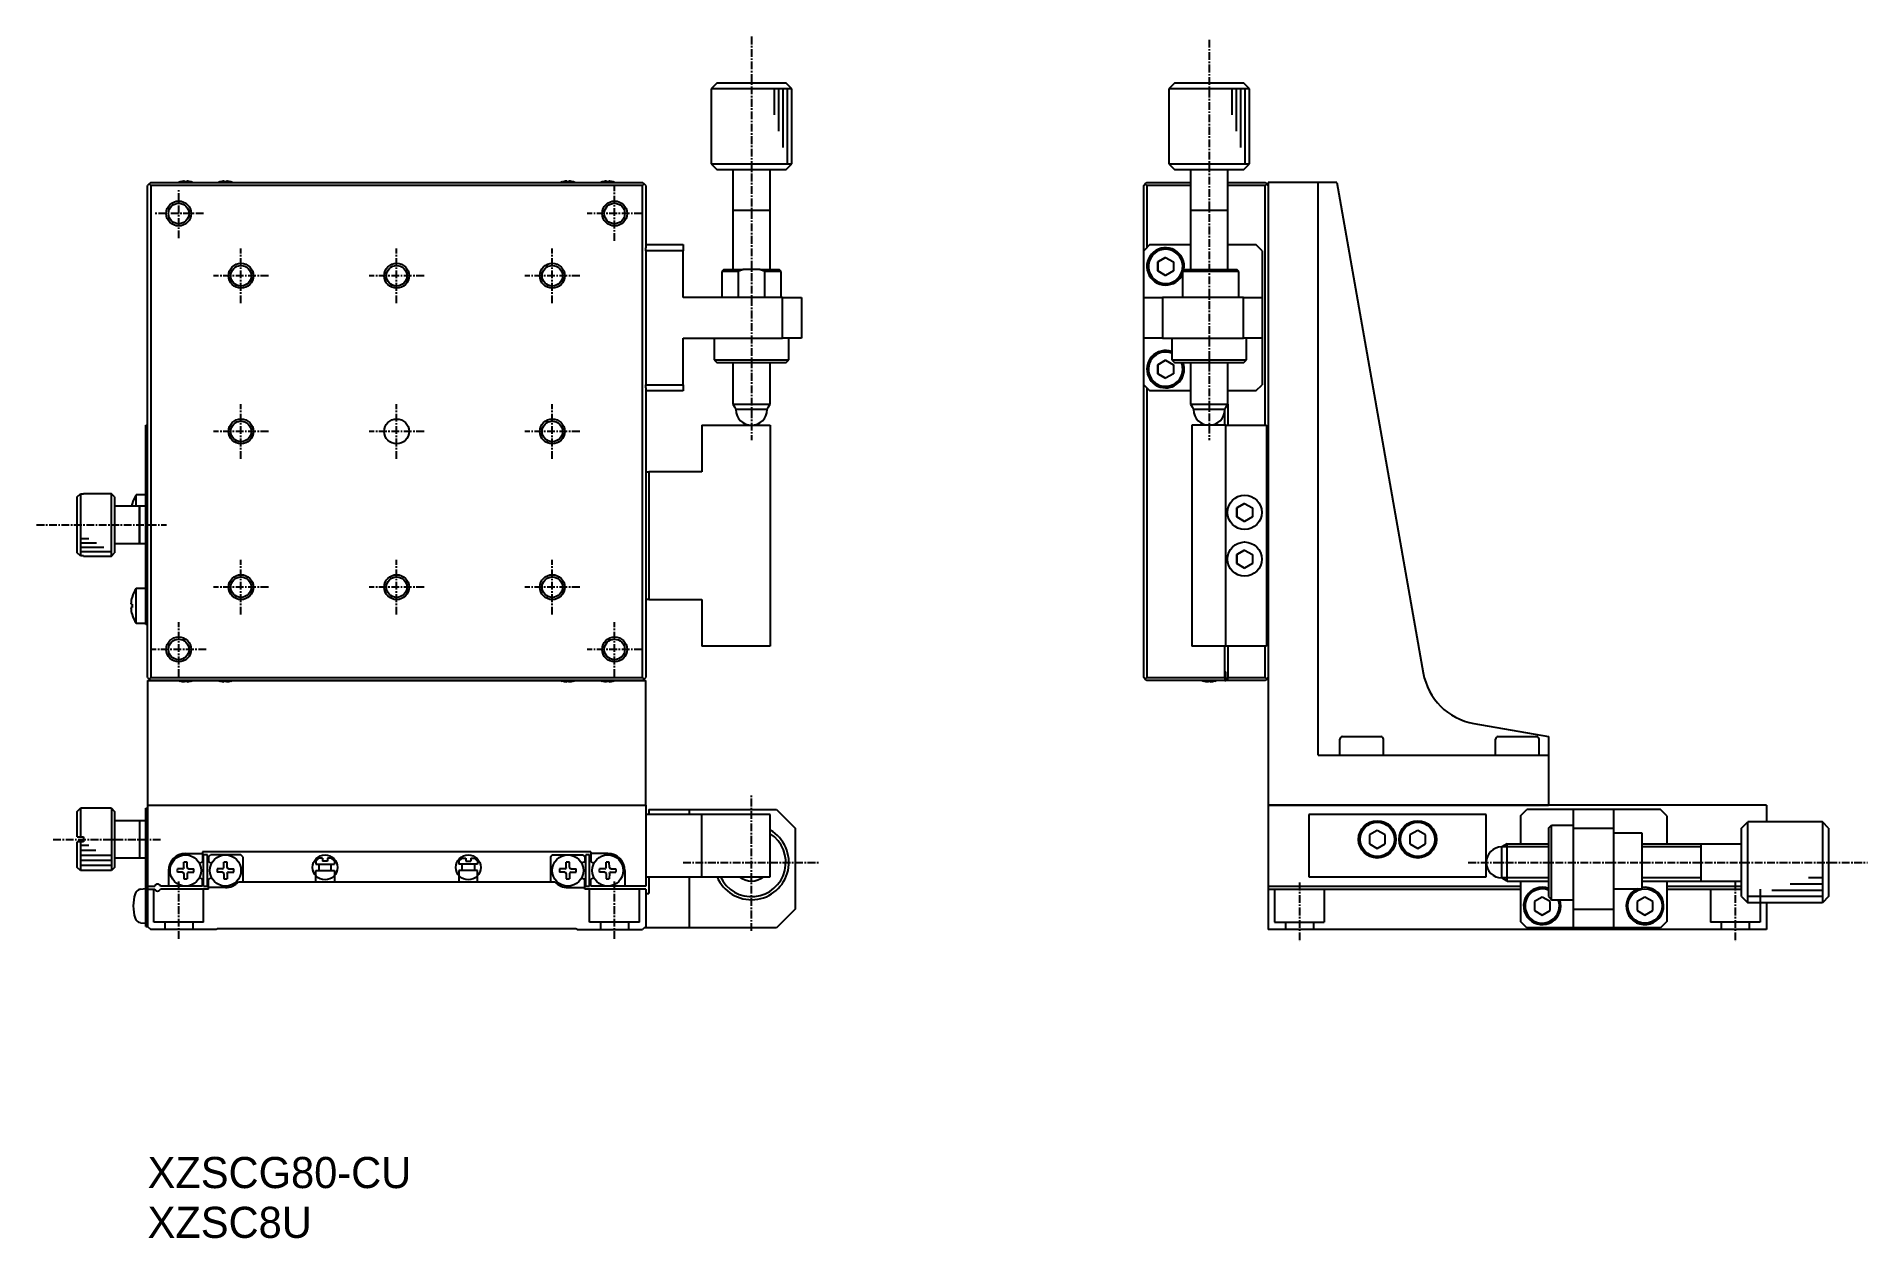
# Model space of a CAD drawing. Extents: x 83 to 378, y 34 to 227.
import ezdxf

# ---------------------------------------------------------------- set-up
doc = ezdxf.new("R2010")
doc.units = 0
doc.linetypes.add('CENTER', pattern=[2, 1.25, -0.25, 0.25, -0.25])
doc.layers.get('0').update_dxf_attribs({"linetype": 'CONTINUOUS'})
doc.layers.add('CENTER', color=1, linetype='CENTER')

msp = doc.modelspace()

# ---------------------------------------------------------------- texts
at = {"color": 7, "linetype": 'CONTINUOUS'}
for s, p in [('XZSCG80-CU', (101.29, 41.71)), ('XZSC8U', (101.29, 33.71))]:
    msp.add_text(s, height=5, dxfattribs=at).set_placement(p)

# ---------------------------------------------------------------- linework, layer by layer
at = {"color": 7, "linetype": 'CONTINUOUS'}
for p, q in [((192.79, 219.21), (191.79, 218.21)), ((191.79, 218.21), (191.79, 206.21)), ((204.79, 218.21), (191.79, 218.21)), ((192.79, 219.21), (203.79, 219.21)), ((204.79, 218.21), (203.79, 219.21)), ((204.79, 206.21), (204.79, 218.21)), ((266.29, 219.21), (265.29, 218.21)), ((265.29, 218.21), (265.29, 206.21)), ((271.85, 218.21), (265.29, 218.21)), ((266.29, 219.21), (271.84, 219.21)), ((271.84, 219.21), (277.29, 219.21)), ((278.29, 218.21), (271.85, 218.21)), ((278.29, 218.21), (277.29, 219.21)), ((278.29, 206.21), (278.29, 218.21)), ((191.79, 206.21), (204.79, 206.21)), ((191.79, 206.21), (192.79, 205.21)), ((203.79, 205.21), (204.79, 206.21)), ((265.29, 206.21), (266.29, 205.21)), ((265.29, 206.21), (278.29, 206.21)), ((277.29, 205.21), (278.29, 206.21)), ((101.54, 202.96), (101.29, 202.71)), ((101.79, 203.21), (101.54, 202.96)), ((101.79, 202.71), (101.54, 202.96)), ((101.79, 203.21), (180.79, 203.21)), ((106.51, 203.28), (106.51, 203.28)), ((106.51, 203.28), (106.51, 203.28)), ((107.21, 203.28), (107.21, 203.4)), ((107.57, 203.4), (107.57, 203.28)), ((108.28, 203.28), (108.28, 203.28)), ((108.28, 203.28), (108.28, 203.28)), ((112.91, 203.28), (112.91, 203.28)), ((112.91, 203.28), (112.91, 203.28)), ((113.61, 203.28), (113.61, 203.4)), ((113.97, 203.4), (113.97, 203.28)), ((114.68, 203.28), (114.68, 203.28)), ((114.68, 203.28), (114.68, 203.28)), ((167.91, 203.28), (167.91, 203.28)), ((167.91, 203.28), (167.91, 203.28)), ((168.61, 203.28), (168.61, 203.4)), ((168.97, 203.4), (168.97, 203.28)), ((169.68, 203.28), (169.68, 203.28)), ((169.68, 203.28), (169.68, 203.28)), ((174.31, 203.28), (174.31, 203.28)), ((174.31, 203.28), (174.31, 203.28)), ((175.01, 203.28), (175.01, 203.4)), ((175.37, 203.4), (175.37, 203.28)), ((176.08, 203.28), (176.08, 203.28)), ((176.08, 203.28), (176.08, 203.28)), ((181.04, 202.96), (180.79, 203.21)), ((180.79, 202.71), (181.04, 202.96)), ((181.29, 202.71), (181.04, 202.96)), ((203.79, 205.21), (192.79, 205.21)), ((195.29, 205.21), (195.29, 198.71)), ((201.29, 198.71), (201.29, 205.21)), ((261.29, 202.71), (261.54, 202.96)), ((261.54, 202.96), (261.79, 203.21)), ((261.79, 202.71), (261.54, 202.96)), ((261.79, 203.21), (268.79, 203.21)), ((277.29, 205.21), (266.29, 205.21)), ((268.79, 205.21), (268.79, 198.71)), ((274.79, 198.7), (274.79, 205.21)), ((274.79, 203.21), (280.79, 203.21)), ((280.79, 203.21), (281.04, 202.96)), ((280.79, 202.71), (281.04, 202.96)), ((281.04, 202.96), (281.29, 202.71)), ((292.29, 203.21), (281.29, 203.21)), ((281.29, 203.21), (281.29, 103.21)), ((289.29, 111.21), (289.29, 203.21)), ((292.29, 203.21), (306.18, 124.43)), ((101.29, 123.71), (101.29, 202.71)), ((180.79, 202.71), (101.79, 202.71)), ((101.79, 202.71), (101.79, 123.71)), ((180.79, 123.71), (180.79, 202.71)), ((181.29, 202.71), (181.29, 192.71)), ((261.29, 192.21), (261.29, 202.71)), ((268.79, 202.71), (261.79, 202.71)), ((261.79, 202.71), (261.79, 192.71)), ((280.79, 202.71), (274.79, 202.71)), ((280.79, 164.21), (280.79, 202.71)), ((281.29, 202.71), (281.29, 123.71)), ((195.29, 198.71), (195.29, 189.21)), ((195.29, 198.71), (195.29, 198.71)), ((195.29, 198.71), (195.29, 198.7)), ((201.29, 198.71), (195.29, 198.71)), ((201.29, 198.71), (201.29, 198.71)), ((201.29, 189.21), (201.29, 198.71)), ((201.29, 198.7), (201.29, 198.71)), ((268.79, 198.71), (268.79, 189.21)), ((268.79, 198.71), (268.79, 198.71)), ((268.79, 198.71), (268.79, 198.7)), ((271.79, 198.71), (268.79, 198.71)), ((274.79, 198.71), (271.79, 198.71)), ((274.79, 189.21), (274.79, 198.71)), ((181.29, 193.21), (187.29, 193.21)), ((181.29, 192.21), (181.29, 192.71)), ((187.29, 192.21), (181.29, 192.21)), ((181.29, 192.21), (181.29, 170.71)), ((187.29, 193.21), (187.29, 192.21)), ((187.29, 184.71), (187.29, 192.21)), ((262.29, 193.21), (261.29, 192.21)), ((261.29, 184.71), (261.29, 192.21)), ((262.29, 193.21), (268.79, 193.21)), ((264.79, 191.15), (263.54, 190.43)), ((263.54, 190.43), (264.79, 191.15)), ((264.79, 191.15), (266.04, 190.43)), ((274.79, 193.21), (279.29, 193.21)), ((280.29, 192.21), (279.29, 193.21)), ((280.29, 192.21), (280.29, 184.71)), ((193.84, 189.21), (193.54, 188.91)), ((193.54, 188.91), (193.54, 184.71)), ((196.17, 188.91), (193.54, 188.91)), ((193.84, 189.21), (195.29, 189.21)), ((193.84, 189.21), (196.97, 189.21)), ((196.97, 189.21), (196.17, 188.91)), ((196.17, 188.91), (196.17, 184.71)), ((199.61, 189.21), (196.97, 189.21)), ((199.61, 189.21), (202.74, 189.21)), ((200.41, 188.91), (199.61, 189.21)), ((200.41, 184.71), (200.41, 188.91)), ((203.04, 188.91), (200.41, 188.91)), ((201.29, 189.21), (202.74, 189.21)), ((203.04, 188.91), (202.74, 189.21)), ((203.04, 184.71), (203.04, 188.91)), ((263.54, 190.43), (263.54, 188.99)), ((263.54, 188.99), (263.54, 190.43)), ((263.54, 188.99), (264.79, 188.26)), ((264.79, 188.26), (263.54, 188.99)), ((266.04, 188.99), (264.79, 188.26)), ((266.04, 190.43), (266.04, 188.99)), ((267.54, 188.91), (267.54, 189.21)), ((267.54, 189.21), (276.24, 189.21)), ((267.54, 184.71), (267.54, 188.91)), ((276.54, 188.91), (267.54, 188.91)), ((276.54, 188.91), (276.24, 189.21)), ((276.54, 184.71), (276.54, 188.91)), ((203.29, 184.71), (187.29, 184.71)), ((203.29, 184.71), (206.29, 184.71)), ((203.29, 178.21), (203.29, 184.71)), ((206.29, 184.71), (206.29, 178.21)), ((261.29, 184.71), (264.29, 184.71)), ((261.29, 178.21), (261.29, 184.71)), ((277.29, 184.71), (264.29, 184.71)), ((264.29, 184.71), (264.29, 178.21)), ((277.29, 184.71), (280.29, 184.71)), ((277.29, 178.21), (277.29, 184.71)), ((280.29, 184.71), (280.29, 178.21)), ((187.29, 178.21), (203.29, 178.21)), ((187.29, 170.71), (187.29, 178.21)), ((192.29, 178.21), (192.29, 174.71)), ((206.29, 178.21), (203.29, 178.21)), ((204.29, 174.71), (204.29, 178.21)), ((261.29, 170.71), (261.29, 178.21)), ((264.29, 178.21), (261.29, 178.21)), ((264.29, 178.21), (277.29, 178.21)), ((265.79, 178.21), (265.79, 174.71)), ((280.29, 178.21), (277.29, 178.21)), ((277.79, 174.71), (277.79, 178.21)), ((280.29, 178.21), (280.29, 170.71)), ((192.29, 174.71), (192.79, 174.21)), ((192.29, 174.71), (204.29, 174.71)), ((203.79, 174.21), (192.79, 174.21)), ((195.29, 174.21), (195.29, 167.57)), ((201.29, 167.57), (201.29, 174.21)), ((203.79, 174.21), (204.29, 174.71)), ((264.79, 174.65), (263.54, 173.93)), ((263.54, 173.93), (264.79, 174.65)), ((263.54, 173.93), (263.54, 172.49)), ((263.54, 172.49), (263.54, 173.93)), ((264.79, 174.65), (266.04, 173.93)), ((265.79, 174.71), (266.29, 174.21)), ((265.79, 174.71), (271.79, 174.71)), ((266.04, 173.93), (266.04, 172.49)), ((271.79, 174.21), (266.29, 174.21)), ((268.79, 174.21), (268.79, 167.57)), ((271.79, 174.71), (277.79, 174.71)), ((277.29, 174.21), (271.79, 174.21)), ((274.79, 167.57), (274.79, 174.21)), ((277.29, 174.21), (277.79, 174.71)), ((181.29, 170.21), (181.29, 170.71)), ((181.29, 170.71), (187.29, 170.71)), ((187.29, 170.71), (187.29, 169.71)), ((261.29, 123.71), (261.29, 170.71)), ((261.29, 170.71), (262.29, 169.71)), ((263.54, 172.49), (264.79, 171.76)), ((264.79, 171.76), (263.54, 172.49)), ((266.04, 172.49), (264.79, 171.76)), ((279.29, 169.71), (280.29, 170.71)), ((181.29, 170.21), (181.29, 123.71)), ((187.29, 169.71), (181.29, 169.71)), ((261.79, 170.21), (261.79, 123.71)), ((268.79, 169.71), (262.29, 169.71)), ((279.29, 169.71), (274.79, 169.71)), ((195.29, 167.57), (195.54, 167.14)), ((195.29, 167.57), (201.29, 167.57)), ((195.54, 167.14), (195.79, 166.71)), ((200.79, 166.71), (195.79, 166.71)), ((200.79, 166.71), (201.04, 167.14)), ((201.04, 167.14), (201.29, 167.57)), ((268.79, 167.57), (269.04, 167.14)), ((268.79, 167.57), (274.79, 167.57)), ((269.04, 167.14), (269.29, 166.71)), ((274.29, 166.71), (269.29, 166.71)), ((274.29, 166.71), (274.54, 167.14)), ((274.29, 164.21), (274.29, 166.71)), ((274.54, 167.14), (274.79, 167.57)), ((274.79, 167.57), (274.79, 164.21)), ((100.99, 162.21), (100.99, 164.21)), ((100.99, 164.21), (101.29, 164.21)), ((100.99, 151.46), (100.99, 162.21)), ((190.29, 164.21), (201.29, 164.21)), ((190.29, 164.21), (190.29, 156.71)), ((201.29, 164.21), (201.29, 128.71)), ((268.99, 164.21), (268.99, 128.71)), ((274.49, 164.21), (268.99, 164.21)), ((274.49, 164.21), (280.99, 164.21)), ((274.49, 128.71), (274.49, 164.21)), ((280.99, 164.21), (280.99, 128.71)), ((181.29, 156.71), (181.79, 156.71)), ((190.29, 156.71), (181.79, 156.71)), ((181.79, 156.71), (181.79, 136.21)), ((89.99, 152.69), (90.49, 153.19)), ((90.49, 153.19), (90.99, 153.19)), ((90.49, 153.19), (90.49, 143.22)), ((95.49, 153.21), (90.99, 153.21)), ((90.99, 153.19), (90.99, 153.21)), ((90.99, 153.19), (90.99, 153.21)), ((95.99, 152.71), (95.49, 153.21)), ((95.49, 143.21), (95.49, 153.21)), ((100.99, 153.01), (99.45, 153.01)), ((99.45, 151.21), (99.45, 153.01)), ((89.99, 143.72), (89.99, 152.69)), ((89.99, 143.72), (89.99, 152.69)), ((95.99, 152.71), (95.99, 143.71)), ((99.99, 151.21), (95.99, 151.21)), ((98.79, 151.61), (98.8, 151.61)), ((98.79, 151.61), (98.8, 151.61)), ((100.99, 151.21), (99.99, 151.21)), ((99.99, 151.21), (99.99, 148.21)), ((99.99, 148.21), (99.99, 151.21)), ((100.99, 148.96), (100.99, 151.46)), ((277.49, 151.65), (276.24, 150.93)), ((276.24, 150.93), (277.49, 151.65)), ((276.24, 150.93), (276.24, 149.49)), ((276.24, 149.49), (276.24, 150.93)), ((277.49, 151.65), (278.74, 150.93)), ((278.74, 150.93), (278.74, 149.49)), ((99.99, 148.21), (99.99, 145.21)), ((99.99, 145.21), (99.99, 148.21)), ((100.99, 136.46), (100.99, 148.96)), ((276.24, 149.49), (277.49, 148.76)), ((277.49, 148.76), (276.24, 149.49)), ((278.74, 149.49), (277.49, 148.76)), ((95.99, 145.21), (99.99, 145.21)), ((99.99, 145.21), (100.99, 145.21)), ((277.49, 144.15), (276.24, 143.43)), ((276.24, 143.43), (277.49, 144.15)), ((277.49, 144.15), (278.74, 143.43)), ((90.49, 143.22), (89.99, 143.72)), ((90.99, 143.22), (90.49, 143.22)), ((90.99, 143.21), (90.99, 143.22)), ((90.99, 143.21), (90.99, 143.22)), ((90.99, 143.21), (95.49, 143.21)), ((95.49, 143.21), (95.99, 143.71)), ((276.24, 143.43), (276.24, 141.99)), ((276.24, 141.99), (276.24, 143.43)), ((276.24, 141.99), (277.49, 141.26)), ((277.49, 141.26), (276.24, 141.99)), ((278.74, 141.99), (277.49, 141.26)), ((278.74, 143.43), (278.74, 141.99)), ((98.61, 135.47), (98.8, 135.47)), ((98.79, 136.61), (98.8, 136.61)), ((98.79, 136.61), (98.8, 136.61)), ((100.99, 138.01), (99.45, 138.01)), ((99.45, 135.21), (99.45, 138.01)), ((100.99, 134.21), (100.99, 136.46)), ((181.79, 136.21), (181.29, 136.21)), ((181.79, 136.21), (190.29, 136.21)), ((190.29, 136.21), (190.29, 128.71)), ((98.8, 134.95), (98.61, 134.95)), ((98.8, 133.81), (98.79, 133.8)), ((98.8, 133.81), (98.79, 133.8)), ((99.45, 132.41), (99.45, 135.21)), ((99.45, 132.41), (100.99, 132.41)), ((100.99, 132.21), (100.99, 134.21)), ((101.29, 132.21), (100.99, 132.21)), ((201.29, 128.71), (190.29, 128.71)), ((274.49, 128.71), (268.99, 128.71)), ((274.29, 123.71), (274.29, 128.71)), ((280.99, 128.71), (274.49, 128.71)), ((274.79, 128.71), (274.79, 123.71)), ((280.79, 123.71), (280.79, 128.71)), ((101.29, 123.71), (101.54, 123.46)), ((101.54, 123.46), (101.79, 123.71)), ((101.79, 123.71), (180.79, 123.71)), ((181.04, 123.46), (180.79, 123.71)), ((181.04, 123.46), (181.29, 123.71)), ((261.54, 123.46), (261.29, 123.71)), ((261.54, 123.46), (261.79, 123.71)), ((261.79, 123.71), (274.29, 123.71)), ((274.29, 124.61), (274.49, 124.61)), ((274.29, 123.71), (274.29, 123.21)), ((274.49, 123.21), (274.49, 124.61)), ((274.79, 123.21), (274.79, 123.71)), ((274.79, 123.71), (280.79, 123.71)), ((281.04, 123.46), (280.79, 123.71)), ((281.29, 123.71), (281.04, 123.46)), ((101.29, 123.21), (181.29, 123.21)), ((101.29, 123.21), (101.29, 103.21)), ((101.54, 123.46), (101.79, 123.21)), ((180.79, 123.21), (101.79, 123.21)), ((106.51, 123.13), (106.51, 123.14)), ((106.51, 123.13), (106.51, 123.14)), ((107.21, 123.02), (107.21, 123.14)), ((107.57, 123.14), (107.57, 123.02)), ((108.28, 123.14), (108.28, 123.13)), ((108.28, 123.14), (108.28, 123.13)), ((112.91, 123.13), (112.91, 123.14)), ((112.91, 123.13), (112.91, 123.14)), ((113.61, 123.02), (113.61, 123.14)), ((113.97, 123.14), (113.97, 123.02)), ((114.68, 123.14), (114.68, 123.13)), ((114.68, 123.14), (114.68, 123.13)), ((167.91, 123.13), (167.91, 123.14)), ((167.91, 123.13), (167.91, 123.14)), ((168.61, 123.02), (168.61, 123.14)), ((168.97, 123.14), (168.97, 123.02)), ((169.68, 123.14), (169.68, 123.13)), ((169.68, 123.14), (169.68, 123.13)), ((174.31, 123.13), (174.31, 123.14)), ((174.31, 123.13), (174.31, 123.14)), ((175.01, 123.02), (175.01, 123.14)), ((175.37, 123.14), (175.37, 123.02)), ((176.08, 123.14), (176.08, 123.13)), ((176.08, 123.14), (176.08, 123.13)), ((180.79, 123.21), (181.04, 123.46)), ((181.29, 103.21), (181.29, 123.21)), ((261.79, 123.21), (261.54, 123.46)), ((274.29, 123.21), (261.79, 123.21)), ((270.91, 123.13), (270.91, 123.14)), ((271.61, 123.02), (271.61, 123.14)), ((271.97, 123.14), (271.97, 123.02)), ((272.68, 123.14), (272.68, 123.13)), ((274.29, 123.21), (274.49, 123.21)), ((274.79, 123.21), (274.49, 123.21)), ((280.79, 123.21), (274.79, 123.21)), ((281.04, 123.46), (280.79, 123.21)), ((314.3, 116.32), (326.29, 114.21)), ((292.79, 111.21), (292.79, 113.81)), ((293.19, 114.21), (299.39, 114.21)), ((299.79, 111.21), (299.79, 113.81)), ((317.79, 111.21), (317.79, 113.81)), ((318.19, 114.21), (324.39, 114.21)), ((324.79, 111.21), (324.79, 113.81)), ((326.29, 114.21), (326.29, 103.21)), ((289.29, 111.21), (326.29, 111.21)), ((101.29, 103.21), (181.29, 103.21)), ((101.29, 103.21), (101.29, 83.71)), ((101.29, 103.21), (181.29, 103.21)), ((181.29, 103.21), (181.29, 90.21)), ((361.29, 103.21), (281.29, 103.21)), ((281.29, 103.21), (281.29, 83.21)), ((281.29, 103.21), (326.29, 103.21)), ((361.29, 103.21), (361.29, 100.51)), ((89.99, 102.21), (90.49, 102.71)), ((89.99, 98.11), (89.99, 102.21)), ((95.49, 102.71), (90.49, 102.71)), ((95.49, 102.71), (95.99, 102.21)), ((95.99, 102.21), (95.99, 93.21)), ((100.99, 100.71), (95.99, 100.71)), ((99.99, 100.71), (99.99, 94.71)), ((100.99, 83.71), (100.99, 102.71)), ((100.99, 102.71), (101.29, 102.71)), ((201.29, 101.71), (181.29, 101.71)), ((181.79, 102.51), (202.29, 102.51)), ((181.79, 102.51), (181.79, 101.71)), ((188.29, 102.51), (188.29, 101.71)), ((190.29, 91.71), (190.29, 101.71)), ((201.29, 91.71), (201.29, 101.71)), ((202.29, 102.51), (205.29, 99.51)), ((287.79, 101.71), (287.79, 91.71)), ((316.29, 101.71), (287.79, 101.71)), ((316.29, 91.71), (316.29, 101.71)), ((321.79, 101.51), (322.79, 102.51)), ((321.79, 101.51), (321.79, 97.01)), ((344.29, 102.51), (322.79, 102.51)), ((326.29, 99.51), (326.79, 100.01)), ((326.79, 100.01), (330.29, 100.01)), ((330.29, 83.51), (330.29, 102.51)), ((336.79, 83.51), (336.79, 102.51)), ((345.29, 101.51), (344.29, 102.51)), ((345.29, 101.51), (345.29, 97.01)), ((357.29, 99.51), (358.29, 100.51)), ((370.29, 100.51), (358.29, 100.51)), ((361.29, 102.71), (361.29, 102.51)), ((371.29, 99.51), (370.29, 100.51)), ((89.99, 98.11), (90.99, 98.11)), ((89.99, 93.21), (89.99, 97.31)), ((90.99, 97.31), (89.99, 97.31)), ((90.99, 98.11), (90.99, 97.31)), ((205.29, 99.51), (205.29, 86.51)), ((298.79, 99.15), (297.54, 98.43)), ((297.54, 98.43), (297.54, 96.99)), ((300.04, 98.43), (298.79, 99.15)), ((300.04, 96.99), (300.04, 98.43)), ((305.29, 99.15), (304.04, 98.43)), ((304.04, 98.43), (304.04, 96.99)), ((306.54, 98.43), (305.29, 99.15)), ((306.54, 96.99), (306.54, 98.43)), ((326.29, 99.51), (326.29, 88.51)), ((330.29, 99.51), (336.79, 99.51)), ((336.79, 98.76), (341.29, 98.76)), ((341.29, 98.76), (341.29, 89.76)), ((357.29, 88.51), (357.29, 99.51)), ((371.29, 99.51), (371.29, 88.51)), ((100.99, 94.71), (95.99, 94.71)), ((107.39, 95.46), (110.09, 95.46)), ((110.09, 95.71), (110.09, 94.12)), ((172.49, 95.71), (110.09, 95.71)), ((110.29, 90.21), (110.29, 95.21)), ((110.89, 95.21), (110.29, 95.21)), ((110.89, 90.21), (110.89, 95.21)), ((111.09, 94.91), (111.39, 95.21)), ((111.09, 94.91), (111.09, 94.12)), ((116.29, 95.21), (111.39, 95.21)), ((116.59, 94.91), (116.29, 95.21)), ((116.59, 94.91), (116.59, 90.91)), ((128.29, 94.21), (128.79, 94.71)), ((128.29, 94.21), (128.29, 93.71)), ((129.39, 94.71), (128.79, 94.71)), ((129.39, 94.71), (129.39, 94.21)), ((130.19, 94.21), (129.39, 94.21)), ((130.19, 94.71), (130.19, 94.21)), ((130.79, 94.71), (130.19, 94.71)), ((131.29, 94.21), (130.79, 94.71)), ((131.29, 94.21), (131.29, 93.71)), ((151.29, 94.21), (151.79, 94.71)), ((151.29, 94.21), (151.29, 93.71)), ((151.79, 94.71), (152.39, 94.71)), ((152.39, 94.71), (152.39, 94.21)), ((152.39, 94.21), (153.19, 94.21)), ((153.19, 94.71), (153.19, 94.21)), ((153.19, 94.71), (153.79, 94.71)), ((154.29, 94.21), (153.79, 94.71)), ((154.29, 94.21), (154.29, 93.71)), ((165.99, 94.91), (166.29, 95.21)), ((165.99, 94.91), (165.99, 90.91)), ((166.29, 95.21), (171.19, 95.21)), ((171.49, 94.91), (171.19, 95.21)), ((171.49, 94.91), (171.49, 94.12)), ((171.69, 90.21), (171.69, 95.21)), ((172.29, 95.21), (171.69, 95.21)), ((172.29, 90.21), (172.29, 95.21)), ((172.49, 95.71), (172.49, 94.12)), ((175.19, 95.46), (172.49, 95.46)), ((297.54, 96.99), (298.79, 96.26)), ((298.79, 96.26), (300.04, 96.99)), ((304.04, 96.99), (305.29, 96.26)), ((305.29, 96.26), (306.54, 96.99)), ((319.66, 97.01), (318.79, 96.51)), ((318.79, 91.51), (318.79, 96.51)), ((319.66, 91.01), (319.66, 97.01)), ((319.66, 97.01), (326.29, 97.01)), ((341.29, 97.01), (357.29, 97.01)), ((350.79, 97.01), (350.79, 91.01)), ((90.49, 92.71), (89.99, 93.21)), ((95.49, 92.71), (90.49, 92.71)), ((95.99, 93.21), (95.49, 92.71)), ((104.64, 92.71), (104.64, 90.21)), ((106.91, 92.98), (106.07, 92.97)), ((106.91, 92.43), (106.07, 92.45)), ((106.91, 92.98), (107.05, 93.04)), ((106.91, 92.43), (107.05, 92.37)), ((107.12, 93.21), (107.05, 93.04)), ((107.12, 92.21), (107.05, 92.37)), ((107.12, 93.21), (107.13, 94.03)), ((107.12, 92.21), (107.13, 91.38)), ((107.67, 93.21), (107.65, 94.03)), ((107.67, 92.21), (107.65, 91.38)), ((107.67, 93.21), (107.74, 93.04)), ((107.67, 92.21), (107.74, 92.37)), ((107.88, 92.98), (107.74, 93.04)), ((107.88, 92.43), (107.74, 92.37)), ((107.88, 92.98), (108.72, 92.97)), ((107.88, 92.43), (108.72, 92.45)), ((110.09, 90.21), (110.09, 91.29)), ((111.09, 89.71), (111.09, 91.29)), ((113.31, 92.98), (112.47, 92.97)), ((113.31, 92.43), (112.47, 92.45)), ((113.31, 92.98), (113.45, 93.04)), ((113.31, 92.43), (113.45, 92.37)), ((113.52, 93.21), (113.45, 93.04)), ((113.52, 92.21), (113.45, 92.37)), ((113.52, 93.21), (113.53, 94.03)), ((113.52, 92.21), (113.53, 91.38)), ((114.07, 93.21), (114.05, 94.03)), ((114.07, 92.21), (114.05, 91.38)), ((114.07, 93.21), (114.14, 93.04)), ((114.07, 92.21), (114.14, 92.37)), ((114.28, 92.98), (114.14, 93.04)), ((114.28, 92.43), (114.14, 92.37)), ((114.28, 92.98), (115.12, 92.97)), ((114.28, 92.43), (115.12, 92.45)), ((128.29, 93.71), (131.29, 93.71)), ((128.29, 90.91), (128.29, 92.71)), ((128.29, 92.71), (131.29, 92.71)), ((128.79, 93.71), (128.79, 92.71)), ((130.79, 92.71), (130.79, 93.71)), ((131.29, 92.71), (131.29, 90.91)), ((154.29, 93.71), (151.29, 93.71)), ((151.29, 92.71), (151.29, 90.91)), ((154.29, 92.71), (151.29, 92.71)), ((151.79, 92.71), (151.79, 93.71)), ((153.79, 93.71), (153.79, 92.71)), ((154.29, 90.91), (154.29, 92.71)), ((168.31, 92.98), (167.47, 92.97)), ((168.31, 92.43), (167.47, 92.45)), ((168.31, 92.98), (168.45, 93.04)), ((168.31, 92.43), (168.45, 92.37)), ((168.52, 93.21), (168.45, 93.04)), ((168.52, 92.21), (168.45, 92.37)), ((168.52, 93.21), (168.53, 94.03)), ((168.52, 92.21), (168.53, 91.38)), ((169.07, 93.21), (169.05, 94.03)), ((169.07, 92.21), (169.05, 91.38)), ((169.07, 93.21), (169.14, 93.04)), ((169.07, 92.21), (169.14, 92.37)), ((169.28, 92.98), (169.14, 93.04)), ((169.28, 92.43), (169.14, 92.37)), ((169.28, 92.98), (170.12, 92.97)), ((169.28, 92.43), (170.12, 92.45)), ((171.49, 89.71), (171.49, 91.29)), ((172.49, 90.21), (172.49, 91.29)), ((174.71, 92.98), (173.87, 92.97)), ((174.71, 92.43), (173.87, 92.45)), ((174.71, 92.98), (174.85, 93.04)), ((174.71, 92.43), (174.85, 92.37)), ((174.92, 93.21), (174.85, 93.04)), ((174.92, 92.21), (174.85, 92.37)), ((174.92, 93.21), (174.93, 94.03)), ((174.92, 92.21), (174.93, 91.38)), ((175.47, 93.21), (175.45, 94.03)), ((175.47, 92.21), (175.45, 91.38)), ((175.47, 93.21), (175.54, 93.04)), ((175.47, 92.21), (175.54, 92.37)), ((175.68, 92.98), (175.54, 93.04)), ((175.68, 92.43), (175.54, 92.37)), ((175.68, 92.98), (176.52, 92.97)), ((175.68, 92.43), (176.52, 92.45)), ((177.94, 92.71), (177.94, 90.21)), ((181.29, 91.71), (201.29, 91.71)), ((181.79, 91.71), (181.79, 89.01)), ((188.29, 91.71), (188.29, 83.51)), ((287.79, 91.71), (316.29, 91.71)), ((319.66, 91.01), (318.79, 91.51)), ((100.99, 89.76), (100.15, 89.68)), ((101.29, 90.21), (102.44, 90.21)), ((101.29, 89.71), (102.44, 89.71)), ((110.09, 90.21), (103.35, 90.21)), ((111.09, 89.71), (103.35, 89.71)), ((110.29, 90.21), (110.89, 90.21)), ((113.79, 89.96), (111.09, 89.96)), ((115.87, 90.91), (166.71, 90.91)), ((168.79, 89.96), (171.49, 89.96)), ((181.29, 89.71), (171.49, 89.71)), ((171.69, 90.21), (172.29, 90.21)), ((181.29, 90.21), (172.49, 90.21)), ((181.29, 89.71), (181.29, 83.71)), ((181.29, 89.01), (181.79, 89.01)), ((281.29, 90.21), (321.79, 90.21)), ((281.29, 89.71), (321.79, 89.71)), ((319.66, 91.01), (326.29, 91.01)), ((321.79, 91.01), (321.79, 84.51)), ((325.29, 88.45), (324.04, 87.73)), ((326.54, 87.73), (325.29, 88.45)), ((326.29, 88.51), (326.79, 88.01)), ((336.79, 89.76), (341.29, 89.76)), ((341.79, 88.45), (340.54, 87.73)), ((341.29, 91.01), (357.29, 91.01)), ((343.04, 87.73), (341.79, 88.45)), ((345.29, 91.01), (345.29, 84.51)), ((345.29, 90.21), (357.29, 90.21)), ((345.29, 89.71), (357.29, 89.71)), ((357.29, 88.51), (358.29, 87.51)), ((371.29, 88.51), (370.29, 87.51)), ((205.29, 86.51), (202.29, 83.51)), ((324.04, 87.73), (324.04, 86.29)), ((324.04, 86.29), (325.29, 85.56)), ((325.29, 85.56), (326.54, 86.29)), ((326.54, 86.29), (326.54, 87.73)), ((326.79, 88.01), (330.29, 88.01)), ((330.29, 86.51), (336.79, 86.51)), ((340.54, 87.73), (340.54, 86.29)), ((340.54, 86.29), (341.79, 85.56)), ((341.79, 85.56), (343.04, 86.29)), ((343.04, 86.29), (343.04, 87.73)), ((370.29, 87.51), (358.29, 87.51)), ((361.29, 87.51), (361.29, 83.21)), ((100.15, 84.33), (100.99, 84.26)), ((100.99, 83.71), (101.29, 83.71)), ((101.29, 83.71), (101.79, 83.21)), ((112.29, 83.21), (101.79, 83.21)), ((112.49, 83.41), (112.29, 83.21)), ((112.49, 83.41), (170.09, 83.41)), ((170.09, 83.41), (170.29, 83.21)), ((170.29, 83.21), (180.79, 83.21)), ((181.29, 83.71), (180.79, 83.21)), ((202.29, 83.51), (181.11, 83.51)), ((361.29, 83.21), (281.29, 83.21)), ((322.79, 83.51), (321.79, 84.51)), ((344.29, 83.51), (322.79, 83.51)), ((345.29, 84.51), (344.29, 83.51))]:
    msp.add_line(p, q, dxfattribs=at)
at = {"color": 3, "linetype": 'CONTINUOUS'}
for p, q in [((201.99, 214.04), (201.99, 218.21)), ((202.69, 211.43), (202.69, 218.21)), ((203.39, 208.82), (203.39, 218.21)), ((204.09, 206.21), (204.09, 218.21)), ((275.49, 214.04), (275.49, 218.21)), ((276.19, 211.43), (276.19, 218.21)), ((276.89, 208.82), (276.89, 218.21)), ((277.59, 206.21), (277.59, 218.21)), ((90.49, 146.01), (91.86, 146.01)), ((90.49, 145.31), (93.07, 145.31)), ((90.49, 144.61), (94.28, 144.61)), ((90.49, 143.91), (95.49, 143.91)), ((90.49, 102.71), (90.49, 98.11)), ((95.49, 102.71), (95.49, 92.71)), ((326.79, 88.01), (326.79, 100.01)), ((358.29, 87.51), (358.29, 100.51)), ((370.29, 100.51), (370.29, 87.51)), ((90.49, 97.31), (90.49, 92.71)), ((91.87, 96.71), (90.49, 96.71)), ((92.99, 95.91), (90.49, 95.91)), ((95.49, 95.11), (90.49, 95.11)), ((95.49, 94.31), (90.49, 94.31)), ((326.29, 96.51), (318.79, 96.51)), ((350.79, 96.51), (341.29, 96.51)), ((95.49, 93.51), (90.49, 93.51)), ((326.29, 91.51), (318.79, 91.51)), ((350.79, 91.51), (341.29, 91.51)), ((370.29, 91.51), (368.06, 91.51)), ((102.29, 84.41), (102.29, 89.71)), ((110.29, 84.41), (110.29, 89.71)), ((172.29, 84.41), (172.29, 89.71)), ((180.29, 84.41), (180.29, 89.71)), ((282.29, 89.71), (282.29, 84.41)), ((290.29, 89.71), (290.29, 84.41)), ((352.29, 89.71), (352.29, 84.41)), ((370.29, 88.51), (358.29, 88.51)), ((360.29, 89.71), (360.29, 84.41)), ((370.29, 89.51), (362.18, 89.51)), ((370.29, 90.51), (365.12, 90.51)), ((110.29, 84.41), (102.29, 84.41)), ((104.04, 84.41), (104.04, 83.21)), ((108.54, 84.41), (108.54, 83.21)), ((180.29, 84.41), (172.29, 84.41)), ((174.04, 84.41), (174.04, 83.21)), ((178.54, 84.41), (178.54, 83.21)), ((282.29, 84.41), (290.29, 84.41)), ((284.04, 84.41), (284.04, 83.21)), ((288.54, 84.41), (288.54, 83.21)), ((360.29, 84.41), (352.29, 84.41)), ((354.04, 84.41), (354.04, 83.21)), ((358.54, 84.41), (358.54, 83.21))]:
    msp.add_line(p, q, dxfattribs=at)
at = {"color": 7, "linetype": 'CONTINUOUS'}
for points in [[(107.57, 203.28, 0), (107.57, 203.28, 0), (107.57, 203.28, 0), (107.56, 203.28, 0), (107.56, 203.28, 0), (107.56, 203.28, 0), (107.56, 203.28, 0), (107.55, 203.28, 0), (107.55, 203.28, 0), (107.55, 203.28, 0), (107.55, 203.28, 0), (107.54, 203.28, 0), (107.54, 203.28, 0), (107.54, 203.28, 0), (107.53, 203.28, 0), (107.53, 203.28, 0), (107.53, 203.28, 0), (107.53, 203.28, 0), (107.52, 203.28, 0), (107.52, 203.28, 0), (107.52, 203.28, 0), (107.51, 203.28, 0), (107.51, 203.28, 0), (107.51, 203.28, 0), (107.51, 203.28, 0), (107.5, 203.28, 0), (107.5, 203.28, 0), (107.5, 203.28, 0), (107.49, 203.28, 0), (107.49, 203.28, 0), (107.49, 203.28, 0), (107.49, 203.28, 0), (107.48, 203.28, 0), (107.48, 203.28, 0), (107.48, 203.28, 0), (107.48, 203.28, 0), (107.47, 203.28, 0), (107.47, 203.28, 0), (107.47, 203.28, 0), (107.46, 203.28, 0), (107.46, 203.28, 0), (107.46, 203.28, 0), (107.46, 203.28, 0), (107.45, 203.28, 0), (107.45, 203.28, 0), (107.45, 203.28, 0), (107.44, 203.28, 0), (107.44, 203.28, 0), (107.44, 203.28, 0), (107.44, 203.28, 0), (107.43, 203.28, 0), (107.43, 203.28, 0), (107.43, 203.28, 0), (107.42, 203.28, 0), (107.42, 203.28, 0), (107.42, 203.28, 0), (107.42, 203.28, 0), (107.41, 203.28, 0), (107.41, 203.28, 0), (107.41, 203.28, 0), (107.4, 203.28, 0), (107.4, 203.28, 0), (107.4, 203.28, 0), (107.4, 203.28, 0), (107.39, 203.28, 0), (107.39, 203.28, 0), (107.39, 203.28, 0), (107.38, 203.28, 0), (107.38, 203.28, 0), (107.38, 203.28, 0), (107.38, 203.28, 0), (107.37, 203.28, 0), (107.37, 203.28, 0), (107.37, 203.28, 0), (107.37, 203.28, 0), (107.36, 203.28, 0), (107.36, 203.28, 0), (107.36, 203.28, 0), (107.35, 203.28, 0), (107.35, 203.28, 0), (107.35, 203.28, 0), (107.35, 203.28, 0), (107.34, 203.28, 0), (107.34, 203.28, 0), (107.34, 203.28, 0), (107.33, 203.28, 0), (107.33, 203.28, 0), (107.33, 203.28, 0), (107.33, 203.28, 0), (107.32, 203.28, 0), (107.32, 203.28, 0), (107.32, 203.28, 0), (107.31, 203.28, 0), (107.31, 203.28, 0), (107.31, 203.28, 0), (107.31, 203.28, 0), (107.3, 203.28, 0), (107.3, 203.28, 0), (107.3, 203.28, 0), (107.29, 203.28, 0), (107.29, 203.28, 0), (107.29, 203.28, 0), (107.29, 203.28, 0), (107.28, 203.28, 0), (107.28, 203.28, 0), (107.28, 203.28, 0), (107.28, 203.28, 0), (107.27, 203.28, 0), (107.27, 203.28, 0), (107.27, 203.28, 0), (107.26, 203.28, 0), (107.26, 203.28, 0), (107.26, 203.28, 0), (107.26, 203.28, 0), (107.25, 203.28, 0), (107.25, 203.28, 0), (107.25, 203.28, 0), (107.24, 203.28, 0), (107.24, 203.28, 0), (107.24, 203.28, 0), (107.24, 203.28, 0), (107.23, 203.28, 0), (107.23, 203.28, 0), (107.23, 203.28, 0), (107.22, 203.28, 0), (107.22, 203.28, 0), (107.22, 203.28, 0), (107.22, 203.28, 0), (107.21, 203.28, 0)], [(113.97, 203.28, 0), (113.97, 203.28, 0), (113.97, 203.28, 0), (113.96, 203.28, 0), (113.96, 203.28, 0), (113.96, 203.28, 0), (113.96, 203.28, 0), (113.95, 203.28, 0), (113.95, 203.28, 0), (113.95, 203.28, 0), (113.95, 203.28, 0), (113.94, 203.28, 0), (113.94, 203.28, 0), (113.94, 203.28, 0), (113.93, 203.28, 0), (113.93, 203.28, 0), (113.93, 203.28, 0), (113.93, 203.28, 0), (113.92, 203.28, 0), (113.92, 203.28, 0), (113.92, 203.28, 0), (113.91, 203.28, 0), (113.91, 203.28, 0), (113.91, 203.28, 0), (113.91, 203.28, 0), (113.9, 203.28, 0), (113.9, 203.28, 0), (113.9, 203.28, 0), (113.89, 203.28, 0), (113.89, 203.28, 0), (113.89, 203.28, 0), (113.89, 203.28, 0), (113.88, 203.28, 0), (113.88, 203.28, 0), (113.88, 203.28, 0), (113.88, 203.28, 0), (113.87, 203.28, 0), (113.87, 203.28, 0), (113.87, 203.28, 0), (113.86, 203.28, 0), (113.86, 203.28, 0), (113.86, 203.28, 0), (113.86, 203.28, 0), (113.85, 203.28, 0), (113.85, 203.28, 0), (113.85, 203.28, 0), (113.84, 203.28, 0), (113.84, 203.28, 0), (113.84, 203.28, 0), (113.84, 203.28, 0), (113.83, 203.28, 0), (113.83, 203.28, 0), (113.83, 203.28, 0), (113.82, 203.28, 0), (113.82, 203.28, 0), (113.82, 203.28, 0), (113.82, 203.28, 0), (113.81, 203.28, 0), (113.81, 203.28, 0), (113.81, 203.28, 0), (113.8, 203.28, 0), (113.8, 203.28, 0), (113.8, 203.28, 0), (113.8, 203.28, 0), (113.79, 203.28, 0), (113.79, 203.28, 0), (113.79, 203.28, 0), (113.78, 203.28, 0), (113.78, 203.28, 0), (113.78, 203.28, 0), (113.78, 203.28, 0), (113.77, 203.28, 0), (113.77, 203.28, 0), (113.77, 203.28, 0), (113.77, 203.28, 0), (113.76, 203.28, 0), (113.76, 203.28, 0), (113.76, 203.28, 0), (113.75, 203.28, 0), (113.75, 203.28, 0), (113.75, 203.28, 0), (113.75, 203.28, 0), (113.74, 203.28, 0), (113.74, 203.28, 0), (113.74, 203.28, 0), (113.73, 203.28, 0), (113.73, 203.28, 0), (113.73, 203.28, 0), (113.73, 203.28, 0), (113.72, 203.28, 0), (113.72, 203.28, 0), (113.72, 203.28, 0), (113.71, 203.28, 0), (113.71, 203.28, 0), (113.71, 203.28, 0), (113.71, 203.28, 0), (113.7, 203.28, 0), (113.7, 203.28, 0), (113.7, 203.28, 0), (113.69, 203.28, 0), (113.69, 203.28, 0), (113.69, 203.28, 0), (113.69, 203.28, 0), (113.68, 203.28, 0), (113.68, 203.28, 0), (113.68, 203.28, 0), (113.68, 203.28, 0), (113.67, 203.28, 0), (113.67, 203.28, 0), (113.67, 203.28, 0), (113.66, 203.28, 0), (113.66, 203.28, 0), (113.66, 203.28, 0), (113.66, 203.28, 0), (113.65, 203.28, 0), (113.65, 203.28, 0), (113.65, 203.28, 0), (113.64, 203.28, 0), (113.64, 203.28, 0), (113.64, 203.28, 0), (113.64, 203.28, 0), (113.63, 203.28, 0), (113.63, 203.28, 0), (113.63, 203.28, 0), (113.62, 203.28, 0), (113.62, 203.28, 0), (113.62, 203.28, 0), (113.62, 203.28, 0), (113.61, 203.28, 0)], [(168.97, 203.28, 0), (168.97, 203.28, 0), (168.97, 203.28, 0), (168.96, 203.28, 0), (168.96, 203.28, 0), (168.96, 203.28, 0), (168.96, 203.28, 0), (168.95, 203.28, 0), (168.95, 203.28, 0), (168.95, 203.28, 0), (168.95, 203.28, 0), (168.94, 203.28, 0), (168.94, 203.28, 0), (168.94, 203.28, 0), (168.93, 203.28, 0), (168.93, 203.28, 0), (168.93, 203.28, 0), (168.93, 203.28, 0), (168.92, 203.28, 0), (168.92, 203.28, 0), (168.92, 203.28, 0), (168.91, 203.28, 0), (168.91, 203.28, 0), (168.91, 203.28, 0), (168.91, 203.28, 0), (168.9, 203.28, 0), (168.9, 203.28, 0), (168.9, 203.28, 0), (168.89, 203.28, 0), (168.89, 203.28, 0), (168.89, 203.28, 0), (168.89, 203.28, 0), (168.88, 203.28, 0), (168.88, 203.28, 0), (168.88, 203.28, 0), (168.88, 203.28, 0), (168.87, 203.28, 0), (168.87, 203.28, 0), (168.87, 203.28, 0), (168.86, 203.28, 0), (168.86, 203.28, 0), (168.86, 203.28, 0), (168.86, 203.28, 0), (168.85, 203.28, 0), (168.85, 203.28, 0), (168.85, 203.28, 0), (168.84, 203.28, 0), (168.84, 203.28, 0), (168.84, 203.28, 0), (168.84, 203.28, 0), (168.83, 203.28, 0), (168.83, 203.28, 0), (168.83, 203.28, 0), (168.82, 203.28, 0), (168.82, 203.28, 0), (168.82, 203.28, 0), (168.82, 203.28, 0), (168.81, 203.28, 0), (168.81, 203.28, 0), (168.81, 203.28, 0), (168.8, 203.28, 0), (168.8, 203.28, 0), (168.8, 203.28, 0), (168.8, 203.28, 0), (168.79, 203.28, 0), (168.79, 203.28, 0), (168.79, 203.28, 0), (168.78, 203.28, 0), (168.78, 203.28, 0), (168.78, 203.28, 0), (168.78, 203.28, 0), (168.77, 203.28, 0), (168.77, 203.28, 0), (168.77, 203.28, 0), (168.77, 203.28, 0), (168.76, 203.28, 0), (168.76, 203.28, 0), (168.76, 203.28, 0), (168.75, 203.28, 0), (168.75, 203.28, 0), (168.75, 203.28, 0), (168.75, 203.28, 0), (168.74, 203.28, 0), (168.74, 203.28, 0), (168.74, 203.28, 0), (168.73, 203.28, 0), (168.73, 203.28, 0), (168.73, 203.28, 0), (168.73, 203.28, 0), (168.72, 203.28, 0), (168.72, 203.28, 0), (168.72, 203.28, 0), (168.71, 203.28, 0), (168.71, 203.28, 0), (168.71, 203.28, 0), (168.71, 203.28, 0), (168.7, 203.28, 0), (168.7, 203.28, 0), (168.7, 203.28, 0), (168.69, 203.28, 0), (168.69, 203.28, 0), (168.69, 203.28, 0), (168.69, 203.28, 0), (168.68, 203.28, 0), (168.68, 203.28, 0), (168.68, 203.28, 0), (168.68, 203.28, 0), (168.67, 203.28, 0), (168.67, 203.28, 0), (168.67, 203.28, 0), (168.66, 203.28, 0), (168.66, 203.28, 0), (168.66, 203.28, 0), (168.66, 203.28, 0), (168.65, 203.28, 0), (168.65, 203.28, 0), (168.65, 203.28, 0), (168.64, 203.28, 0), (168.64, 203.28, 0), (168.64, 203.28, 0), (168.64, 203.28, 0), (168.63, 203.28, 0), (168.63, 203.28, 0), (168.63, 203.28, 0), (168.62, 203.28, 0), (168.62, 203.28, 0), (168.62, 203.28, 0), (168.62, 203.28, 0), (168.61, 203.28, 0)], [(175.37, 203.28, 0), (175.37, 203.28, 0), (175.37, 203.28, 0), (175.36, 203.28, 0), (175.36, 203.28, 0), (175.36, 203.28, 0), (175.36, 203.28, 0), (175.35, 203.28, 0), (175.35, 203.28, 0), (175.35, 203.28, 0), (175.35, 203.28, 0), (175.34, 203.28, 0), (175.34, 203.28, 0), (175.34, 203.28, 0), (175.33, 203.28, 0), (175.33, 203.28, 0), (175.33, 203.28, 0), (175.33, 203.28, 0), (175.32, 203.28, 0), (175.32, 203.28, 0), (175.32, 203.28, 0), (175.31, 203.28, 0), (175.31, 203.28, 0), (175.31, 203.28, 0), (175.31, 203.28, 0), (175.3, 203.28, 0), (175.3, 203.28, 0), (175.3, 203.28, 0), (175.29, 203.28, 0), (175.29, 203.28, 0), (175.29, 203.28, 0), (175.29, 203.28, 0), (175.28, 203.28, 0), (175.28, 203.28, 0), (175.28, 203.28, 0), (175.28, 203.28, 0), (175.27, 203.28, 0), (175.27, 203.28, 0), (175.27, 203.28, 0), (175.26, 203.28, 0), (175.26, 203.28, 0), (175.26, 203.28, 0), (175.26, 203.28, 0), (175.25, 203.28, 0), (175.25, 203.28, 0), (175.25, 203.28, 0), (175.24, 203.28, 0), (175.24, 203.28, 0), (175.24, 203.28, 0), (175.24, 203.28, 0), (175.23, 203.28, 0), (175.23, 203.28, 0), (175.23, 203.28, 0), (175.22, 203.28, 0), (175.22, 203.28, 0), (175.22, 203.28, 0), (175.22, 203.28, 0), (175.21, 203.28, 0), (175.21, 203.28, 0), (175.21, 203.28, 0), (175.2, 203.28, 0), (175.2, 203.28, 0), (175.2, 203.28, 0), (175.2, 203.28, 0), (175.19, 203.28, 0), (175.19, 203.28, 0), (175.19, 203.28, 0), (175.18, 203.28, 0), (175.18, 203.28, 0), (175.18, 203.28, 0), (175.18, 203.28, 0), (175.17, 203.28, 0), (175.17, 203.28, 0), (175.17, 203.28, 0), (175.17, 203.28, 0), (175.16, 203.28, 0), (175.16, 203.28, 0), (175.16, 203.28, 0), (175.15, 203.28, 0), (175.15, 203.28, 0), (175.15, 203.28, 0), (175.15, 203.28, 0), (175.14, 203.28, 0), (175.14, 203.28, 0), (175.14, 203.28, 0), (175.13, 203.28, 0), (175.13, 203.28, 0), (175.13, 203.28, 0), (175.13, 203.28, 0), (175.12, 203.28, 0), (175.12, 203.28, 0), (175.12, 203.28, 0), (175.11, 203.28, 0), (175.11, 203.28, 0), (175.11, 203.28, 0), (175.11, 203.28, 0), (175.1, 203.28, 0), (175.1, 203.28, 0), (175.1, 203.28, 0), (175.09, 203.28, 0), (175.09, 203.28, 0), (175.09, 203.28, 0), (175.09, 203.28, 0), (175.08, 203.28, 0), (175.08, 203.28, 0), (175.08, 203.28, 0), (175.08, 203.28, 0), (175.07, 203.28, 0), (175.07, 203.28, 0), (175.07, 203.28, 0), (175.06, 203.28, 0), (175.06, 203.28, 0), (175.06, 203.28, 0), (175.06, 203.28, 0), (175.05, 203.28, 0), (175.05, 203.28, 0), (175.05, 203.28, 0), (175.04, 203.28, 0), (175.04, 203.28, 0), (175.04, 203.28, 0), (175.04, 203.28, 0), (175.03, 203.28, 0), (175.03, 203.28, 0), (175.03, 203.28, 0), (175.02, 203.28, 0), (175.02, 203.28, 0), (175.02, 203.28, 0), (175.02, 203.28, 0), (175.01, 203.28, 0)], [(98.8, 135.47, 0), (98.8, 135.46, 0), (98.8, 135.46, 0), (98.8, 135.45, 0), (98.8, 135.45, 0), (98.8, 135.45, 0), (98.8, 135.44, 0), (98.8, 135.44, 0), (98.8, 135.43, 0), (98.8, 135.43, 0), (98.8, 135.43, 0), (98.8, 135.42, 0), (98.8, 135.42, 0), (98.8, 135.41, 0), (98.8, 135.41, 0), (98.8, 135.41, 0), (98.8, 135.4, 0), (98.8, 135.4, 0), (98.8, 135.39, 0), (98.8, 135.39, 0), (98.8, 135.39, 0), (98.8, 135.38, 0), (98.8, 135.38, 0), (98.8, 135.37, 0), (98.8, 135.37, 0), (98.8, 135.37, 0), (98.8, 135.36, 0), (98.8, 135.36, 0), (98.8, 135.35, 0), (98.8, 135.35, 0), (98.8, 135.35, 0), (98.8, 135.34, 0), (98.8, 135.34, 0), (98.8, 135.33, 0), (98.8, 135.33, 0), (98.8, 135.32, 0), (98.8, 135.32, 0), (98.8, 135.32, 0), (98.8, 135.31, 0), (98.79, 135.31, 0), (98.79, 135.3, 0), (98.79, 135.3, 0), (98.79, 135.3, 0), (98.79, 135.29, 0), (98.79, 135.29, 0), (98.79, 135.28, 0), (98.79, 135.28, 0), (98.79, 135.28, 0), (98.79, 135.27, 0), (98.79, 135.27, 0), (98.79, 135.26, 0), (98.79, 135.26, 0), (98.79, 135.26, 0), (98.79, 135.25, 0), (98.79, 135.25, 0), (98.79, 135.24, 0), (98.79, 135.24, 0), (98.79, 135.24, 0), (98.79, 135.23, 0), (98.79, 135.23, 0), (98.79, 135.22, 0), (98.79, 135.22, 0), (98.79, 135.22, 0), (98.79, 135.21, 0), (98.79, 135.21, 0), (98.79, 135.2, 0), (98.79, 135.2, 0), (98.79, 135.19, 0), (98.79, 135.19, 0), (98.79, 135.19, 0), (98.79, 135.18, 0), (98.79, 135.18, 0), (98.79, 135.17, 0), (98.79, 135.17, 0), (98.79, 135.17, 0), (98.79, 135.16, 0), (98.79, 135.16, 0), (98.79, 135.15, 0), (98.79, 135.15, 0), (98.79, 135.15, 0), (98.79, 135.14, 0), (98.79, 135.14, 0), (98.79, 135.13, 0), (98.79, 135.13, 0), (98.79, 135.13, 0), (98.79, 135.12, 0), (98.79, 135.12, 0), (98.79, 135.11, 0), (98.79, 135.11, 0), (98.79, 135.11, 0), (98.8, 135.1, 0), (98.8, 135.1, 0), (98.8, 135.09, 0), (98.8, 135.09, 0), (98.8, 135.09, 0), (98.8, 135.08, 0), (98.8, 135.08, 0), (98.8, 135.07, 0), (98.8, 135.07, 0), (98.8, 135.06, 0), (98.8, 135.06, 0), (98.8, 135.06, 0), (98.8, 135.05, 0), (98.8, 135.05, 0), (98.8, 135.04, 0), (98.8, 135.04, 0), (98.8, 135.04, 0), (98.8, 135.03, 0), (98.8, 135.03, 0), (98.8, 135.02, 0), (98.8, 135.02, 0), (98.8, 135.02, 0), (98.8, 135.01, 0), (98.8, 135.01, 0), (98.8, 135, 0), (98.8, 135, 0), (98.8, 135, 0), (98.8, 134.99, 0), (98.8, 134.99, 0), (98.8, 134.98, 0), (98.8, 134.98, 0), (98.8, 134.98, 0), (98.8, 134.97, 0), (98.8, 134.97, 0), (98.8, 134.96, 0), (98.8, 134.96, 0), (98.8, 134.96, 0), (98.8, 134.95, 0), (98.8, 134.95, 0)], [(107.21, 123.14, 0), (107.22, 123.14, 0), (107.22, 123.14, 0), (107.22, 123.14, 0), (107.22, 123.14, 0), (107.23, 123.14, 0), (107.23, 123.14, 0), (107.23, 123.14, 0), (107.24, 123.14, 0), (107.24, 123.14, 0), (107.24, 123.14, 0), (107.24, 123.14, 0), (107.25, 123.14, 0), (107.25, 123.14, 0), (107.25, 123.14, 0), (107.26, 123.14, 0), (107.26, 123.14, 0), (107.26, 123.14, 0), (107.26, 123.14, 0), (107.27, 123.14, 0), (107.27, 123.13, 0), (107.27, 123.13, 0), (107.28, 123.13, 0), (107.28, 123.13, 0), (107.28, 123.13, 0), (107.28, 123.13, 0), (107.29, 123.13, 0), (107.29, 123.13, 0), (107.29, 123.13, 0), (107.29, 123.13, 0), (107.3, 123.13, 0), (107.3, 123.13, 0), (107.3, 123.13, 0), (107.31, 123.13, 0), (107.31, 123.13, 0), (107.31, 123.13, 0), (107.31, 123.13, 0), (107.32, 123.13, 0), (107.32, 123.13, 0), (107.32, 123.13, 0), (107.33, 123.13, 0), (107.33, 123.13, 0), (107.33, 123.13, 0), (107.33, 123.13, 0), (107.34, 123.13, 0), (107.34, 123.13, 0), (107.34, 123.13, 0), (107.35, 123.13, 0), (107.35, 123.13, 0), (107.35, 123.13, 0), (107.35, 123.13, 0), (107.36, 123.13, 0), (107.36, 123.13, 0), (107.36, 123.13, 0), (107.37, 123.13, 0), (107.37, 123.13, 0), (107.37, 123.13, 0), (107.37, 123.13, 0), (107.38, 123.13, 0), (107.38, 123.13, 0), (107.38, 123.13, 0), (107.38, 123.13, 0), (107.39, 123.13, 0), (107.39, 123.13, 0), (107.39, 123.13, 0), (107.4, 123.13, 0), (107.4, 123.13, 0), (107.4, 123.13, 0), (107.4, 123.13, 0), (107.41, 123.13, 0), (107.41, 123.13, 0), (107.41, 123.13, 0), (107.42, 123.13, 0), (107.42, 123.13, 0), (107.42, 123.13, 0), (107.42, 123.13, 0), (107.43, 123.13, 0), (107.43, 123.13, 0), (107.43, 123.13, 0), (107.44, 123.13, 0), (107.44, 123.13, 0), (107.44, 123.13, 0), (107.44, 123.13, 0), (107.45, 123.13, 0), (107.45, 123.13, 0), (107.45, 123.13, 0), (107.46, 123.13, 0), (107.46, 123.13, 0), (107.46, 123.13, 0), (107.46, 123.13, 0), (107.47, 123.13, 0), (107.47, 123.13, 0), (107.47, 123.13, 0), (107.48, 123.13, 0), (107.48, 123.13, 0), (107.48, 123.13, 0), (107.48, 123.13, 0), (107.49, 123.13, 0), (107.49, 123.13, 0), (107.49, 123.13, 0), (107.49, 123.13, 0), (107.5, 123.13, 0), (107.5, 123.13, 0), (107.5, 123.13, 0), (107.51, 123.13, 0), (107.51, 123.13, 0), (107.51, 123.13, 0), (107.51, 123.13, 0), (107.52, 123.13, 0), (107.52, 123.14, 0), (107.52, 123.14, 0), (107.53, 123.14, 0), (107.53, 123.14, 0), (107.53, 123.14, 0), (107.53, 123.14, 0), (107.54, 123.14, 0), (107.54, 123.14, 0), (107.54, 123.14, 0), (107.55, 123.14, 0), (107.55, 123.14, 0), (107.55, 123.14, 0), (107.55, 123.14, 0), (107.56, 123.14, 0), (107.56, 123.14, 0), (107.56, 123.14, 0), (107.56, 123.14, 0), (107.57, 123.14, 0), (107.57, 123.14, 0), (107.57, 123.14, 0)], [(113.61, 123.14, 0), (113.62, 123.14, 0), (113.62, 123.14, 0), (113.62, 123.14, 0), (113.62, 123.14, 0), (113.63, 123.14, 0), (113.63, 123.14, 0), (113.63, 123.14, 0), (113.64, 123.14, 0), (113.64, 123.14, 0), (113.64, 123.14, 0), (113.64, 123.14, 0), (113.65, 123.14, 0), (113.65, 123.14, 0), (113.65, 123.14, 0), (113.66, 123.14, 0), (113.66, 123.14, 0), (113.66, 123.14, 0), (113.66, 123.14, 0), (113.67, 123.14, 0), (113.67, 123.13, 0), (113.67, 123.13, 0), (113.68, 123.13, 0), (113.68, 123.13, 0), (113.68, 123.13, 0), (113.68, 123.13, 0), (113.69, 123.13, 0), (113.69, 123.13, 0), (113.69, 123.13, 0), (113.69, 123.13, 0), (113.7, 123.13, 0), (113.7, 123.13, 0), (113.7, 123.13, 0), (113.71, 123.13, 0), (113.71, 123.13, 0), (113.71, 123.13, 0), (113.71, 123.13, 0), (113.72, 123.13, 0), (113.72, 123.13, 0), (113.72, 123.13, 0), (113.73, 123.13, 0), (113.73, 123.13, 0), (113.73, 123.13, 0), (113.73, 123.13, 0), (113.74, 123.13, 0), (113.74, 123.13, 0), (113.74, 123.13, 0), (113.75, 123.13, 0), (113.75, 123.13, 0), (113.75, 123.13, 0), (113.75, 123.13, 0), (113.76, 123.13, 0), (113.76, 123.13, 0), (113.76, 123.13, 0), (113.77, 123.13, 0), (113.77, 123.13, 0), (113.77, 123.13, 0), (113.77, 123.13, 0), (113.78, 123.13, 0), (113.78, 123.13, 0), (113.78, 123.13, 0), (113.78, 123.13, 0), (113.79, 123.13, 0), (113.79, 123.13, 0), (113.79, 123.13, 0), (113.8, 123.13, 0), (113.8, 123.13, 0), (113.8, 123.13, 0), (113.8, 123.13, 0), (113.81, 123.13, 0), (113.81, 123.13, 0), (113.81, 123.13, 0), (113.82, 123.13, 0), (113.82, 123.13, 0), (113.82, 123.13, 0), (113.82, 123.13, 0), (113.83, 123.13, 0), (113.83, 123.13, 0), (113.83, 123.13, 0), (113.84, 123.13, 0), (113.84, 123.13, 0), (113.84, 123.13, 0), (113.84, 123.13, 0), (113.85, 123.13, 0), (113.85, 123.13, 0), (113.85, 123.13, 0), (113.86, 123.13, 0), (113.86, 123.13, 0), (113.86, 123.13, 0), (113.86, 123.13, 0), (113.87, 123.13, 0), (113.87, 123.13, 0), (113.87, 123.13, 0), (113.88, 123.13, 0), (113.88, 123.13, 0), (113.88, 123.13, 0), (113.88, 123.13, 0), (113.89, 123.13, 0), (113.89, 123.13, 0), (113.89, 123.13, 0), (113.89, 123.13, 0), (113.9, 123.13, 0), (113.9, 123.13, 0), (113.9, 123.13, 0), (113.91, 123.13, 0), (113.91, 123.13, 0), (113.91, 123.13, 0), (113.91, 123.13, 0), (113.92, 123.13, 0), (113.92, 123.14, 0), (113.92, 123.14, 0), (113.93, 123.14, 0), (113.93, 123.14, 0), (113.93, 123.14, 0), (113.93, 123.14, 0), (113.94, 123.14, 0), (113.94, 123.14, 0), (113.94, 123.14, 0), (113.95, 123.14, 0), (113.95, 123.14, 0), (113.95, 123.14, 0), (113.95, 123.14, 0), (113.96, 123.14, 0), (113.96, 123.14, 0), (113.96, 123.14, 0), (113.96, 123.14, 0), (113.97, 123.14, 0), (113.97, 123.14, 0), (113.97, 123.14, 0)], [(168.61, 123.14, 0), (168.62, 123.14, 0), (168.62, 123.14, 0), (168.62, 123.14, 0), (168.62, 123.14, 0), (168.63, 123.14, 0), (168.63, 123.14, 0), (168.63, 123.14, 0), (168.64, 123.14, 0), (168.64, 123.14, 0), (168.64, 123.14, 0), (168.64, 123.14, 0), (168.65, 123.14, 0), (168.65, 123.14, 0), (168.65, 123.14, 0), (168.66, 123.14, 0), (168.66, 123.14, 0), (168.66, 123.14, 0), (168.66, 123.14, 0), (168.67, 123.14, 0), (168.67, 123.13, 0), (168.67, 123.13, 0), (168.68, 123.13, 0), (168.68, 123.13, 0), (168.68, 123.13, 0), (168.68, 123.13, 0), (168.69, 123.13, 0), (168.69, 123.13, 0), (168.69, 123.13, 0), (168.69, 123.13, 0), (168.7, 123.13, 0), (168.7, 123.13, 0), (168.7, 123.13, 0), (168.71, 123.13, 0), (168.71, 123.13, 0), (168.71, 123.13, 0), (168.71, 123.13, 0), (168.72, 123.13, 0), (168.72, 123.13, 0), (168.72, 123.13, 0), (168.73, 123.13, 0), (168.73, 123.13, 0), (168.73, 123.13, 0), (168.73, 123.13, 0), (168.74, 123.13, 0), (168.74, 123.13, 0), (168.74, 123.13, 0), (168.75, 123.13, 0), (168.75, 123.13, 0), (168.75, 123.13, 0), (168.75, 123.13, 0), (168.76, 123.13, 0), (168.76, 123.13, 0), (168.76, 123.13, 0), (168.77, 123.13, 0), (168.77, 123.13, 0), (168.77, 123.13, 0), (168.77, 123.13, 0), (168.78, 123.13, 0), (168.78, 123.13, 0), (168.78, 123.13, 0), (168.78, 123.13, 0), (168.79, 123.13, 0), (168.79, 123.13, 0), (168.79, 123.13, 0), (168.8, 123.13, 0), (168.8, 123.13, 0), (168.8, 123.13, 0), (168.8, 123.13, 0), (168.81, 123.13, 0), (168.81, 123.13, 0), (168.81, 123.13, 0), (168.82, 123.13, 0), (168.82, 123.13, 0), (168.82, 123.13, 0), (168.82, 123.13, 0), (168.83, 123.13, 0), (168.83, 123.13, 0), (168.83, 123.13, 0), (168.84, 123.13, 0), (168.84, 123.13, 0), (168.84, 123.13, 0), (168.84, 123.13, 0), (168.85, 123.13, 0), (168.85, 123.13, 0), (168.85, 123.13, 0), (168.86, 123.13, 0), (168.86, 123.13, 0), (168.86, 123.13, 0), (168.86, 123.13, 0), (168.87, 123.13, 0), (168.87, 123.13, 0), (168.87, 123.13, 0), (168.88, 123.13, 0), (168.88, 123.13, 0), (168.88, 123.13, 0), (168.88, 123.13, 0), (168.89, 123.13, 0), (168.89, 123.13, 0), (168.89, 123.13, 0), (168.89, 123.13, 0), (168.9, 123.13, 0), (168.9, 123.13, 0), (168.9, 123.13, 0), (168.91, 123.13, 0), (168.91, 123.13, 0), (168.91, 123.13, 0), (168.91, 123.13, 0), (168.92, 123.13, 0), (168.92, 123.14, 0), (168.92, 123.14, 0), (168.93, 123.14, 0), (168.93, 123.14, 0), (168.93, 123.14, 0), (168.93, 123.14, 0), (168.94, 123.14, 0), (168.94, 123.14, 0), (168.94, 123.14, 0), (168.95, 123.14, 0), (168.95, 123.14, 0), (168.95, 123.14, 0), (168.95, 123.14, 0), (168.96, 123.14, 0), (168.96, 123.14, 0), (168.96, 123.14, 0), (168.96, 123.14, 0), (168.97, 123.14, 0), (168.97, 123.14, 0), (168.97, 123.14, 0)], [(175.01, 123.14, 0), (175.02, 123.14, 0), (175.02, 123.14, 0), (175.02, 123.14, 0), (175.02, 123.14, 0), (175.03, 123.14, 0), (175.03, 123.14, 0), (175.03, 123.14, 0), (175.04, 123.14, 0), (175.04, 123.14, 0), (175.04, 123.14, 0), (175.04, 123.14, 0), (175.05, 123.14, 0), (175.05, 123.14, 0), (175.05, 123.14, 0), (175.06, 123.14, 0), (175.06, 123.14, 0), (175.06, 123.14, 0), (175.06, 123.14, 0), (175.07, 123.14, 0), (175.07, 123.13, 0), (175.07, 123.13, 0), (175.08, 123.13, 0), (175.08, 123.13, 0), (175.08, 123.13, 0), (175.08, 123.13, 0), (175.09, 123.13, 0), (175.09, 123.13, 0), (175.09, 123.13, 0), (175.09, 123.13, 0), (175.1, 123.13, 0), (175.1, 123.13, 0), (175.1, 123.13, 0), (175.11, 123.13, 0), (175.11, 123.13, 0), (175.11, 123.13, 0), (175.11, 123.13, 0), (175.12, 123.13, 0), (175.12, 123.13, 0), (175.12, 123.13, 0), (175.13, 123.13, 0), (175.13, 123.13, 0), (175.13, 123.13, 0), (175.13, 123.13, 0), (175.14, 123.13, 0), (175.14, 123.13, 0), (175.14, 123.13, 0), (175.15, 123.13, 0), (175.15, 123.13, 0), (175.15, 123.13, 0), (175.15, 123.13, 0), (175.16, 123.13, 0), (175.16, 123.13, 0), (175.16, 123.13, 0), (175.17, 123.13, 0), (175.17, 123.13, 0), (175.17, 123.13, 0), (175.17, 123.13, 0), (175.18, 123.13, 0), (175.18, 123.13, 0), (175.18, 123.13, 0), (175.18, 123.13, 0), (175.19, 123.13, 0), (175.19, 123.13, 0), (175.19, 123.13, 0), (175.2, 123.13, 0), (175.2, 123.13, 0), (175.2, 123.13, 0), (175.2, 123.13, 0), (175.21, 123.13, 0), (175.21, 123.13, 0), (175.21, 123.13, 0), (175.22, 123.13, 0), (175.22, 123.13, 0), (175.22, 123.13, 0), (175.22, 123.13, 0), (175.23, 123.13, 0), (175.23, 123.13, 0), (175.23, 123.13, 0), (175.24, 123.13, 0), (175.24, 123.13, 0), (175.24, 123.13, 0), (175.24, 123.13, 0), (175.25, 123.13, 0), (175.25, 123.13, 0), (175.25, 123.13, 0), (175.26, 123.13, 0), (175.26, 123.13, 0), (175.26, 123.13, 0), (175.26, 123.13, 0), (175.27, 123.13, 0), (175.27, 123.13, 0), (175.27, 123.13, 0), (175.28, 123.13, 0), (175.28, 123.13, 0), (175.28, 123.13, 0), (175.28, 123.13, 0), (175.29, 123.13, 0), (175.29, 123.13, 0), (175.29, 123.13, 0), (175.29, 123.13, 0), (175.3, 123.13, 0), (175.3, 123.13, 0), (175.3, 123.13, 0), (175.31, 123.13, 0), (175.31, 123.13, 0), (175.31, 123.13, 0), (175.31, 123.13, 0), (175.32, 123.13, 0), (175.32, 123.14, 0), (175.32, 123.14, 0), (175.33, 123.14, 0), (175.33, 123.14, 0), (175.33, 123.14, 0), (175.33, 123.14, 0), (175.34, 123.14, 0), (175.34, 123.14, 0), (175.34, 123.14, 0), (175.35, 123.14, 0), (175.35, 123.14, 0), (175.35, 123.14, 0), (175.35, 123.14, 0), (175.36, 123.14, 0), (175.36, 123.14, 0), (175.36, 123.14, 0), (175.36, 123.14, 0), (175.37, 123.14, 0), (175.37, 123.14, 0), (175.37, 123.14, 0)], [(271.61, 123.14, 0), (271.62, 123.14, 0), (271.62, 123.14, 0), (271.62, 123.14, 0), (271.62, 123.14, 0), (271.63, 123.14, 0), (271.63, 123.14, 0), (271.63, 123.14, 0), (271.64, 123.14, 0), (271.64, 123.14, 0), (271.64, 123.14, 0), (271.64, 123.14, 0), (271.65, 123.14, 0), (271.65, 123.14, 0), (271.65, 123.14, 0), (271.66, 123.14, 0), (271.66, 123.14, 0), (271.66, 123.14, 0), (271.66, 123.14, 0), (271.67, 123.14, 0), (271.67, 123.13, 0), (271.67, 123.13, 0), (271.68, 123.13, 0), (271.68, 123.13, 0), (271.68, 123.13, 0), (271.68, 123.13, 0), (271.69, 123.13, 0), (271.69, 123.13, 0), (271.69, 123.13, 0), (271.69, 123.13, 0), (271.7, 123.13, 0), (271.7, 123.13, 0), (271.7, 123.13, 0), (271.71, 123.13, 0), (271.71, 123.13, 0), (271.71, 123.13, 0), (271.71, 123.13, 0), (271.72, 123.13, 0), (271.72, 123.13, 0), (271.72, 123.13, 0), (271.73, 123.13, 0), (271.73, 123.13, 0), (271.73, 123.13, 0), (271.73, 123.13, 0), (271.74, 123.13, 0), (271.74, 123.13, 0), (271.74, 123.13, 0), (271.75, 123.13, 0), (271.75, 123.13, 0), (271.75, 123.13, 0), (271.75, 123.13, 0), (271.76, 123.13, 0), (271.76, 123.13, 0), (271.76, 123.13, 0), (271.77, 123.13, 0), (271.77, 123.13, 0), (271.77, 123.13, 0), (271.77, 123.13, 0), (271.78, 123.13, 0), (271.78, 123.13, 0), (271.78, 123.13, 0), (271.78, 123.13, 0), (271.79, 123.13, 0), (271.79, 123.13, 0), (271.79, 123.13, 0), (271.8, 123.13, 0), (271.8, 123.13, 0), (271.8, 123.13, 0), (271.8, 123.13, 0), (271.81, 123.13, 0), (271.81, 123.13, 0), (271.81, 123.13, 0), (271.82, 123.13, 0), (271.82, 123.13, 0), (271.82, 123.13, 0), (271.82, 123.13, 0), (271.83, 123.13, 0), (271.83, 123.13, 0), (271.83, 123.13, 0), (271.84, 123.13, 0), (271.84, 123.13, 0), (271.84, 123.13, 0), (271.84, 123.13, 0), (271.85, 123.13, 0), (271.85, 123.13, 0), (271.85, 123.13, 0), (271.86, 123.13, 0), (271.86, 123.13, 0), (271.86, 123.13, 0), (271.86, 123.13, 0), (271.87, 123.13, 0), (271.87, 123.13, 0), (271.87, 123.13, 0), (271.88, 123.13, 0), (271.88, 123.13, 0), (271.88, 123.13, 0), (271.88, 123.13, 0), (271.89, 123.13, 0), (271.89, 123.13, 0), (271.89, 123.13, 0), (271.89, 123.13, 0), (271.9, 123.13, 0), (271.9, 123.13, 0), (271.9, 123.13, 0), (271.91, 123.13, 0), (271.91, 123.13, 0), (271.91, 123.13, 0), (271.91, 123.13, 0), (271.92, 123.13, 0), (271.92, 123.14, 0), (271.92, 123.14, 0), (271.93, 123.14, 0), (271.93, 123.14, 0), (271.93, 123.14, 0), (271.93, 123.14, 0), (271.94, 123.14, 0), (271.94, 123.14, 0), (271.94, 123.14, 0), (271.95, 123.14, 0), (271.95, 123.14, 0), (271.95, 123.14, 0), (271.95, 123.14, 0), (271.96, 123.14, 0), (271.96, 123.14, 0), (271.96, 123.14, 0), (271.96, 123.14, 0), (271.97, 123.14, 0), (271.97, 123.14, 0), (271.97, 123.14, 0)]]:
    msp.add_polyline3d(points, dxfattribs=at)
at = {"color": 3, "linetype": 'CONTINUOUS'}
for centre in [(106.29, 198.21), (176.29, 198.21), (116.29, 188.21), (141.29, 188.21), (166.29, 188.21), (116.29, 163.21), (166.29, 163.21), (116.29, 138.21), (141.29, 138.21), (166.29, 138.21), (106.29, 128.21), (176.29, 128.21), (129.79, 93.21), (152.79, 93.21)]:
    msp.add_circle(centre, 2, dxfattribs=at)
at = {"color": 7, "linetype": 'CONTINUOUS'}
for centre, radius in [((106.29, 198.21), 1.65), ((176.29, 198.21), 1.65), ((116.29, 188.21), 1.65), ((141.29, 188.21), 1.65), ((166.29, 188.21), 1.65), ((116.29, 163.21), 1.65), ((141.29, 163.21), 2), ((166.29, 163.21), 1.65), ((277.49, 150.21), 2.75), ((277.49, 142.71), 2.75), ((116.29, 138.21), 1.65), ((141.29, 138.21), 1.65), ((166.29, 138.21), 1.65), ((106.29, 128.21), 1.65), ((176.29, 128.21), 1.65), ((298.79, 97.71), 3), ((298.79, 97.71), 2.75), ((305.29, 97.71), 3), ((305.29, 97.71), 2.75), ((107.39, 92.71), 2.5), ((113.79, 92.71), 2.5), ((168.79, 92.71), 2.5), ((175.19, 92.71), 2.5), ((341.79, 87.01), 2.75)]:
    msp.add_circle(centre, radius, dxfattribs=at)
for centre, radius, start, end in [((107.39, 200.21), 3.2, 106.1225, 110.3641), ((107.39, 200.21), 3.19, 93.2297, 106.1067), ((107.39, 200.21), 3.19, 73.8933, 86.7703), ((107.39, 200.21), 3.2, 69.6359, 73.8775), ((113.79, 200.21), 3.2, 106.1225, 110.3641), ((113.79, 200.21), 3.19, 93.2297, 106.1067), ((113.79, 200.21), 3.19, 73.8933, 86.7703), ((113.79, 200.21), 3.2, 69.6359, 73.8775), ((168.79, 200.21), 3.2, 106.1225, 110.3641), ((168.79, 200.21), 3.19, 93.2297, 106.1067), ((168.79, 200.21), 3.19, 73.8933, 86.7703), ((168.79, 200.21), 3.2, 69.6359, 73.8775), ((175.19, 200.21), 3.2, 106.1225, 110.3641), ((175.19, 200.21), 3.19, 93.2297, 106.1067), ((175.19, 200.21), 3.19, 73.8933, 86.7703), ((175.19, 200.21), 3.2, 69.6359, 73.8775), ((264.79, 189.71), 3, 350.4059, 270), ((264.79, 189.71), 2.75, 0, 349.0331), ((264.79, 189.71), 3, 270, 336.4435), ((264.79, 189.71), 2.75, 349.0331, 0), ((264.79, 173.21), 3, 70.5288, 270), ((264.79, 173.21), 2.75, 68.6763, 0), ((264.79, 173.21), 3, 270, 19.4712), ((264.79, 173.21), 2.75, 0, 21.3237), ((198.29, 166.71), 2.5, 180, 270), ((198.29, 166.71), 2.5, 270, 0), ((271.79, 166.71), 2.5, 180, 270), ((271.79, 166.71), 2.5, 270, 0), ((103.59, 150.21), 5, 145.9442, 163.7142), ((103.59, 150.21), 4.99, 163.7274, 168.4472), ((103.59, 135.21), 4.99, 163.7274, 177.0152), ((103.59, 135.21), 5, 145.9442, 163.7142), ((103.59, 135.21), 4.99, 182.9848, 196.2726), ((103.59, 135.21), 5, 196.2858, 214.0558), ((316.03, 126.17), 10, 190, 260), ((107.39, 126.21), 3.2, 249.6359, 253.8775), ((107.39, 126.21), 3.19, 253.8933, 266.7703), ((107.39, 126.21), 3.19, 273.2297, 286.1067), ((107.39, 126.21), 3.2, 286.1225, 290.3641), ((113.79, 126.21), 3.2, 249.6359, 253.8775), ((113.79, 126.21), 3.19, 253.8933, 266.7703), ((113.79, 126.21), 3.19, 273.2297, 286.1067), ((113.79, 126.21), 3.2, 286.1225, 290.3641), ((168.79, 126.21), 3.2, 249.6359, 253.8775), ((168.79, 126.21), 3.19, 253.8933, 266.7703), ((168.79, 126.21), 3.19, 273.2297, 286.1067), ((168.79, 126.21), 3.2, 286.1225, 290.3641), ((175.19, 126.21), 3.2, 249.6359, 253.8775), ((175.19, 126.21), 3.19, 253.8933, 266.7703), ((175.19, 126.21), 3.19, 273.2297, 286.1067), ((175.19, 126.21), 3.2, 286.1225, 290.3641), ((271.79, 126.21), 3.2, 249.6359, 253.8775), ((271.79, 126.21), 3.19, 253.8933, 266.7703), ((271.79, 126.21), 3.19, 273.2297, 286.1067), ((271.79, 126.21), 3.2, 286.1225, 290.3641), ((293.19, 113.81), 0.4, 90, 180), ((299.39, 113.81), 0.4, 0, 90), ((318.19, 113.81), 0.4, 90, 180), ((324.39, 113.81), 0.4, 0, 90), ((198.29, 94.01), 6, 202.5403, 60), ((107.39, 92.71), 2.75, 90, 180), ((110.59, 92.71), 1.5, 101.5369, 130.5416), ((110.59, 92.71), 1.5, 49.4584, 78.463), ((171.99, 92.71), 1.5, 101.5369, 130.5416), ((171.99, 92.71), 1.5, 49.4584, 78.463), ((175.19, 92.71), 2.75, 360, 90), ((318.79, 94.01), 2.5, 90, 270), ((107.39, 92.71), 1.35, 168.8959, 191.1041), ((107.39, 92.71), 1.35, 78.8959, 101.1041), ((107.39, 92.71), 1.35, 258.8959, 281.1041), ((107.39, 92.71), 1.35, 348.8959, 11.1041), ((110.59, 92.71), 1.5, 229.4584, 258.463), ((110.59, 92.71), 1.5, 281.537, 310.5416), ((113.79, 92.71), 1.35, 168.8959, 191.1041), ((113.79, 92.71), 1.35, 78.8959, 101.1041), ((113.79, 92.71), 1.35, 258.8959, 281.1041), ((113.79, 92.71), 1.35, 348.8959, 11.1041), ((168.79, 92.71), 1.35, 168.8959, 191.1041), ((168.79, 92.71), 1.35, 78.8959, 101.1041), ((168.79, 92.71), 1.35, 258.8959, 281.1041), ((168.79, 92.71), 1.35, 348.8959, 11.1041), ((171.99, 92.71), 1.5, 229.4584, 258.463), ((171.99, 92.71), 1.5, 281.537, 310.5416), ((175.19, 92.71), 1.35, 168.8959, 191.1041), ((175.19, 92.71), 1.35, 78.8959, 101.1041), ((175.19, 92.71), 1.35, 258.8959, 281.1041), ((175.19, 92.71), 1.35, 348.8959, 11.1041), ((198.29, 94.01), 3, 230.0554, 309.9446), ((105.99, 87.01), 7, 163.743, 196.257), ((100.23, 88.69), 1, 95, 163.743), ((102.89, 90.01), 0.5, 23.5782, 156.4218), ((102.89, 89.91), 0.5, 203.5782, 336.4218), ((113.79, 92.71), 2.75, 270, 319.1149), ((168.79, 92.71), 2.75, 220.8851, 270), ((325.29, 87.01), 3, 70.5287, 19.4712), ((325.29, 87.01), 2.75, 68.6762, 21.3237), ((341.79, 87.01), 3, 113.5564, 99.5941), ((100.23, 85.33), 1, 196.257, 265)]:
    msp.add_arc(centre, radius, start, end, dxfattribs=at)
at = {"color": 3, "linetype": 'CONTINUOUS'}
msp.add_arc((198.29, 94.01), 5.5, 204.7198, 56.9443, dxfattribs=at)
at = {"layer": 'CENTER', "color": 1, "linetype": 'CENTER'}
for p, q in [((198.29, 226.61), (198.29, 161.81)), ((271.79, 226.11), (271.79, 161.81)), ((106.29, 194.23), (106.29, 202.19)), ((176.29, 193.81), (176.29, 202.61)), ((110.27, 198.21), (102.31, 198.21)), ((180.69, 198.21), (171.89, 198.21)), ((116.29, 183.81), (116.29, 192.61)), ((141.29, 183.81), (141.29, 192.61)), ((166.29, 183.81), (166.29, 192.61)), ((120.69, 188.21), (111.89, 188.21)), ((145.69, 188.21), (136.89, 188.21)), ((170.69, 188.21), (161.89, 188.21)), ((116.29, 158.81), (116.29, 167.61)), ((141.29, 158.81), (141.29, 167.61)), ((166.29, 158.81), (166.29, 167.61)), ((120.69, 163.21), (111.89, 163.21)), ((145.69, 163.21), (136.89, 163.21)), ((170.69, 163.21), (161.89, 163.21)), ((83.46, 148.21), (104.34, 148.21)), ((116.29, 133.81), (116.29, 142.61)), ((141.29, 133.81), (141.29, 142.61)), ((166.29, 133.81), (166.29, 142.61)), ((120.69, 138.21), (111.89, 138.21)), ((145.69, 138.21), (136.89, 138.21)), ((170.69, 138.21), (161.89, 138.21)), ((106.29, 123.81), (106.29, 132.61)), ((176.29, 123.81), (176.29, 132.61)), ((110.69, 128.21), (101.89, 128.21)), ((180.69, 128.21), (171.89, 128.21)), ((198.29, 83.01), (198.29, 105.01)), ((86.13, 97.71), (103.39, 97.71)), ((187.29, 94.01), (209.29, 94.01)), ((313.41, 94.01), (377.51, 94.01)), ((106.29, 81.71), (106.29, 91.04)), ((176.29, 81.71), (176.29, 91.04)), ((286.29, 90.76), (286.29, 81.24)), ((356.29, 90.76), (356.29, 81.24))]:
    msp.add_line(p, q, dxfattribs=at)

msp.set_redraw_order([(e.dxf.handle, doc.entitydb.next_handle()) for e in msp.query("TEXT MTEXT ATTDEF DIMENSION ARC_DIMENSION")])  # texts and dimensions are drawn at this point

doc.saveas('drawing.dxf')
